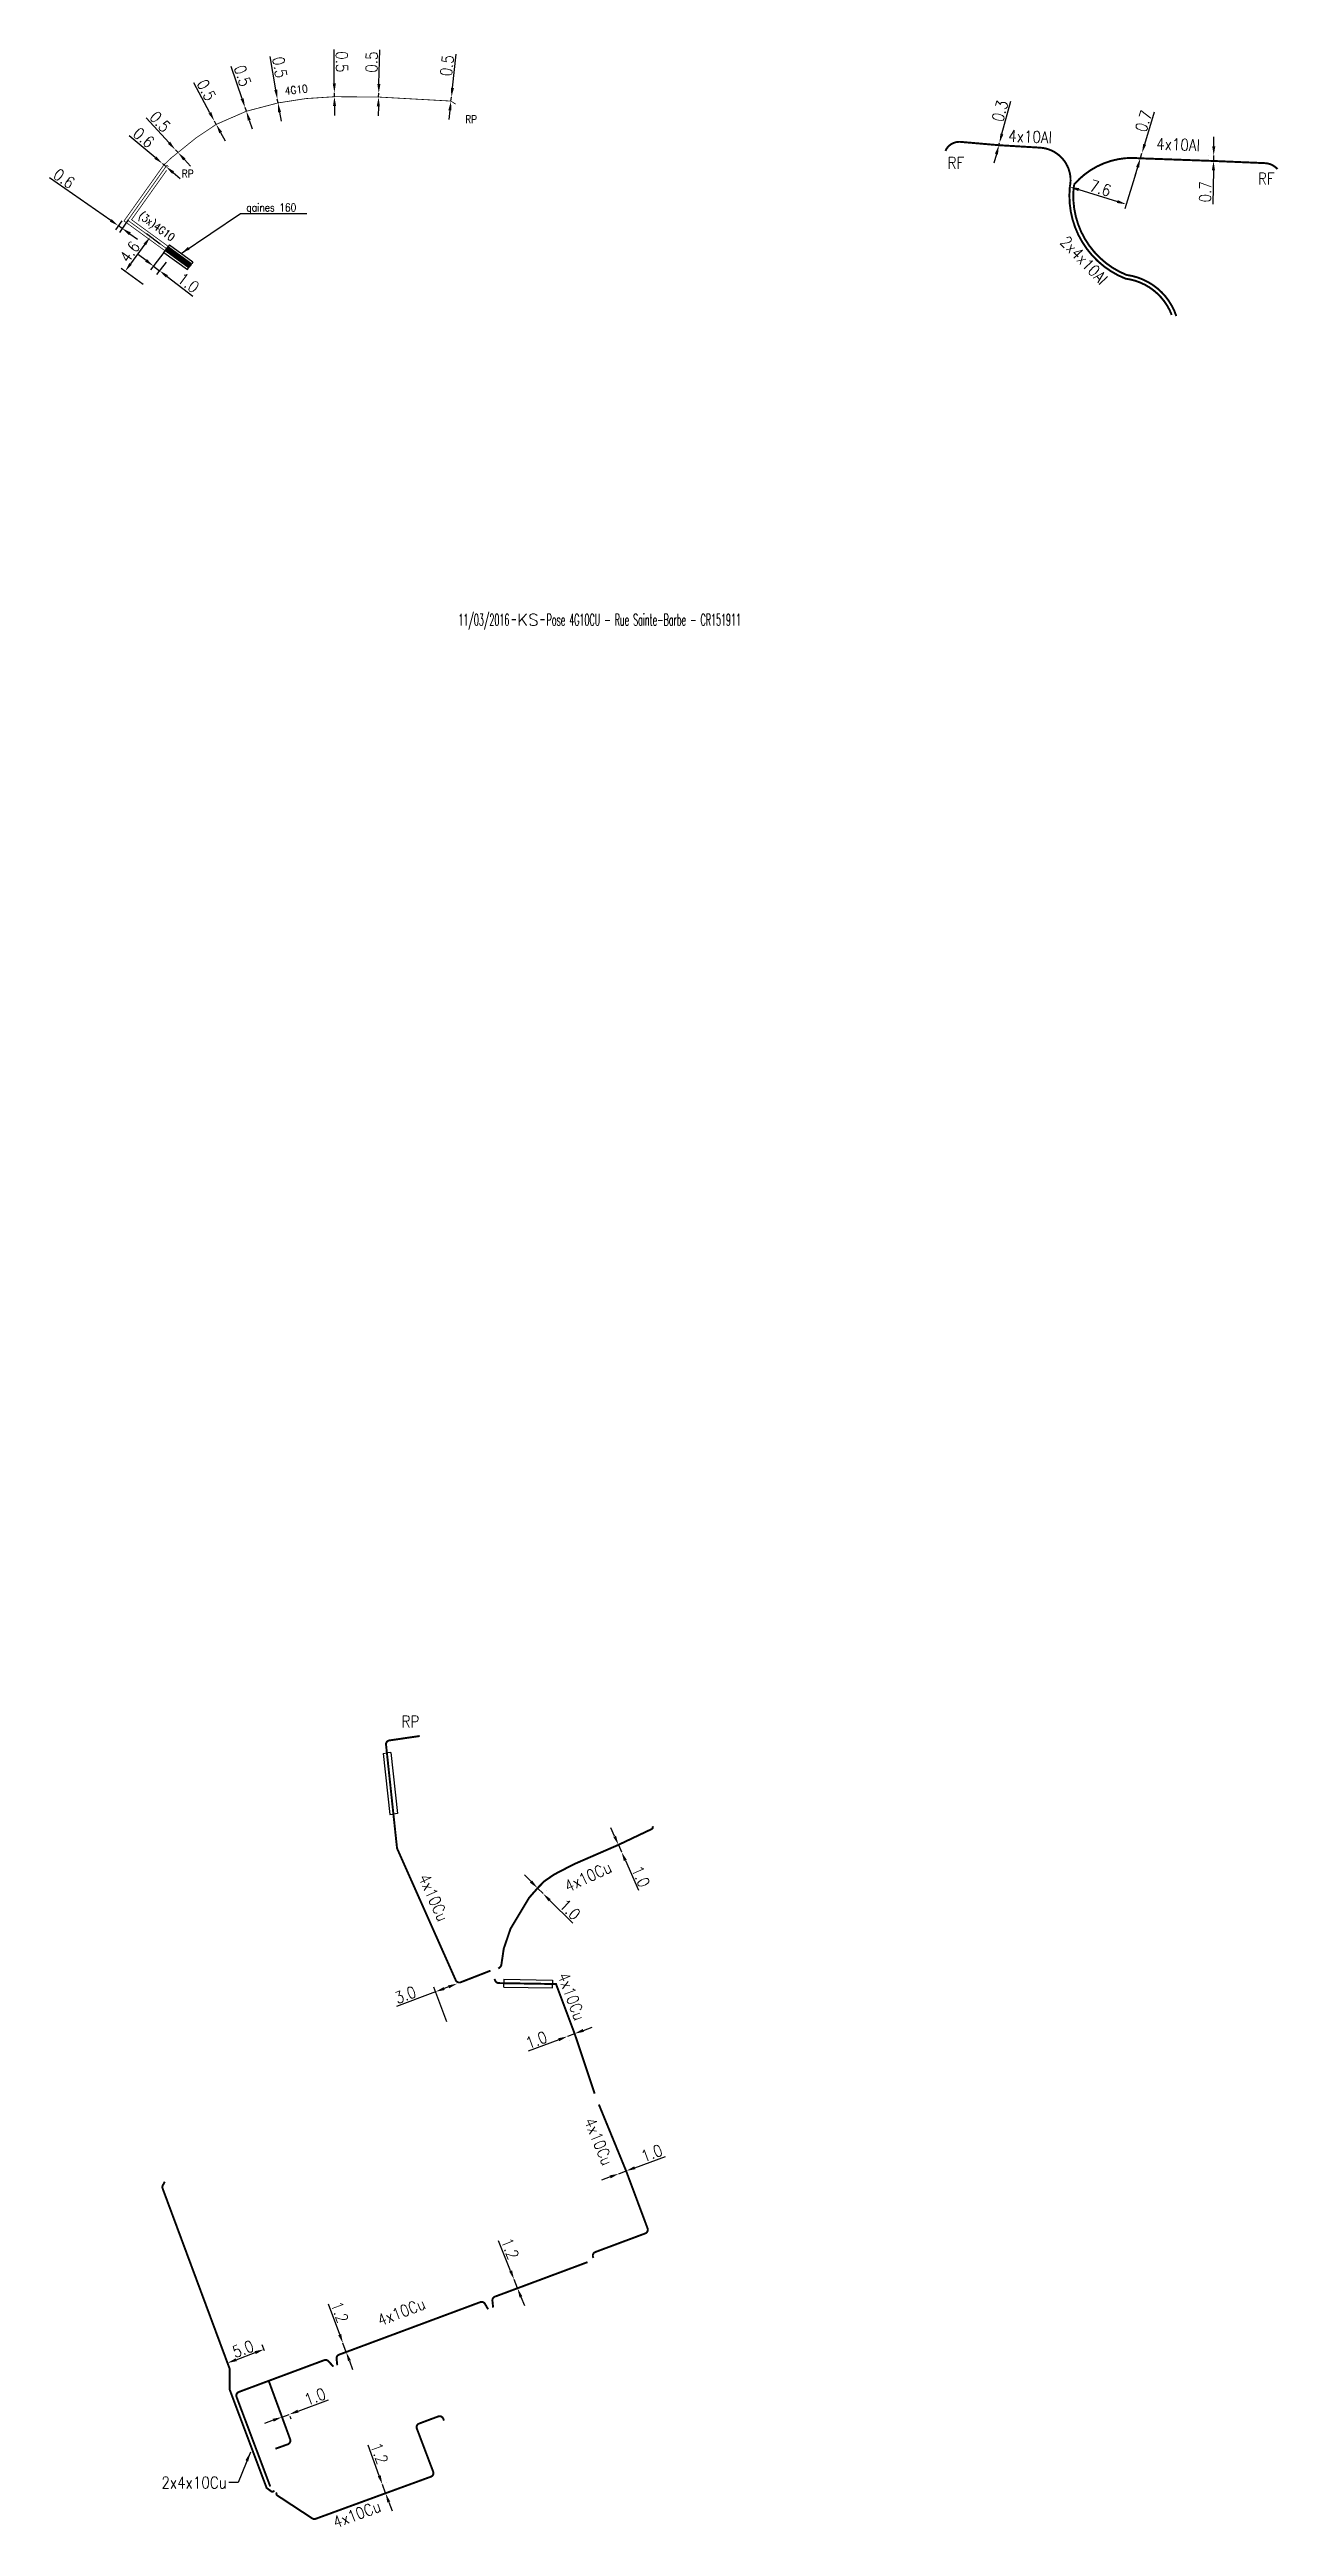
# Model space of a CAD drawing. Header units: millimetres. Extents: x 146114 to 146925, y 142419 to 143000.
# Drawn here: x 146113.8 to 146272, y 142651.2 to 142970.1 of the extents above; entities that cross this region are included whole.
import ezdxf
from ezdxf.enums import TextEntityAlignment as Align

# ---------------------------------------------------------------- set-up
doc = ezdxf.new("R2010")
doc.units = ezdxf.units.MM
doc.header["$PDMODE"] = 34
doc.linetypes.add('E_ST_Al', pattern=[2000, 1000, 1000])
doc.linetypes.add('E_ST_CU', pattern=[2000, 1000, 1000])
doc.layers.get('0').update_dxf_attribs({"linetype": 'CONTINUOUS'})
doc.layers.get('Defpoints').update_dxf_attribs({"linetype": 'CONTINUOUS'})
for name, color, linetype in [('E_100', 3, 'CONTINUOUS'), ('E_400', 7, 'CONTINUOUS'), ('E_910', 7, 'CONTINUOUS')]:
    doc.layers.add(name, color=color, linetype=linetype)
doc.styles.get("Standard").update_dxf_attribs({"font": 'romans.shx', "width": 0.85})
doc.dimstyles.get("Standard").update_dxf_attribs({"dimtxt": 1.5, "dimasz": 1.2, "dimexe": 0.625, "dimexo": 0.625, "dimgap": 0.25, "dimtad": 1, "dimdec": 1, "dimzin": 0, "dimdsep": 46, "dimtxsty": 'Standard', "dimcen": -0.5, "dimadec": 0, "dimazin": 0, "dimtfac": 1, "dimtdec": 1, "dimtmove": 0, "dimatfit": 3, "dimfxl": 1, "dimtolj": 1, "dimtzin": 0, "dimarcsym": 0})

msp = doc.modelspace()

# ---------------------------------------------------------------- texts
at = {"layer": 'E_100', "linetype": 'Continuous', "width": 0.85}
for s, height, rotation, p in [('4G10', 1, 6.488, (146144.12, 142964.22)), ('(3x)4G10', 1, 323.9218, (146125.13, 142948.45)), ('2x4x10Al', 1.5, 313.7429, (146243.79, 142945.18))]:
    msp.add_text(s, height=height, rotation=rotation, dxfattribs=at).set_placement(p)
for s, height, p in [('RP', 1, (146167.29, 142960.58)), ('RF', 1.5, (146229.41, 142954.71)), ('RP', 1, (146130.77, 142953.57)), ('RF', 1.5, (146269.38, 142952.68)), ('RP', 1.5, (146159.08, 142754.06))]:
    msp.add_text(s, height=height, dxfattribs=at).set_placement(p)
for s, rotation, p in [('4x10Al', 358.0435, (146240.04, 142958.84)), ('4x10Al', 357.9485, (146259.09, 142957.83)), ('4x10Cu', 25.2167, (146183.1, 142734.85)), ('4x10Cu', 294.0093, (146163.22, 142732.14)), ('4x10Cu', 290.5907, (146180.99, 142719.43)), ('4x10Cu', 292.301, (146184.48, 142700.75)), ('4x10Cu', 21.0957, (146159.06, 142678.82)), ('4x10Cu', 20.4634, (146153.33, 142652.77))]:
    msp.add_text(s, height=1.5, rotation=rotation, dxfattribs=at).set_placement(p, align=Align.MIDDLE)
at = {"layer": 'E_100', "linetype": 'Continuous', "insert": (146136.58, 142656.09), "char_height": 1.5, "attachment_point": 9}
msp.add_mtext('2x4x10Cu', dxfattribs=at)
at = {"layer": 'E_400', "linetype": 'Continuous', "insert": (146139.11, 142950.22), "char_height": 1, "attachment_point": 1}
msp.add_mtext('\\A1;gaines 160', dxfattribs=at)

# ---------------------------------------------------------------- blocks, each defined once
blk = doc.blocks.new('*D24')
at = {"layer": 'Defpoints', "color": 0, "linetype": 'Continuous', "transparency": 16777216}
for p in [(146187.02, 142738.94), (146187.42, 142738.03), (146187.42, 142738.03)]:
    blk.add_point(p, dxfattribs=at)
at = {"layer": 'E_100', "color": 0, "linetype": 'Continuous', "lineweight": -2, "transparency": 16777216}
for p, q in [((146186.53, 142740.04), (146186.05, 142741.14)), ((146187.02, 142738.94), (146187.42, 142738.03)), ((146187.91, 142736.93), (146189.6, 142733.1))]:
    blk.add_line(p, q, dxfattribs=at)
at = {"layer": 'E_100', "color": 0, "linetype": 'Continuous', "transparency": 16777216}
for points in [[(146186.71, 142740.12), (146186.35, 142739.96), (146187.02, 142738.94)], [(146188.09, 142737.01), (146187.72, 142736.85), (146187.42, 142738.03)]]:
    blk.add_solid(points, dxfattribs=at)
at = {"layer": 'E_100', "color": 0, "linetype": 'Continuous', "transparency": 16777216, "insert": (146189.91, 142734.87), "char_height": 1.5, "attachment_point": 5, "rotation": 293.835}
blk.add_mtext('\\A1;1.0', dxfattribs=at)
blk = doc.blocks.new('*D25')
at = {"layer": 'Defpoints', "color": 0, "linetype": 'Continuous', "transparency": 16777216}
for p in [(146176.6, 142733.36), (146177.3, 142732.65), (146177.31, 142732.66)]:
    blk.add_point(p, dxfattribs=at)
at = {"layer": 'E_100', "color": 0, "linetype": 'Continuous', "lineweight": -2, "transparency": 16777216}
for p, q in [((146175.76, 142734.21), (146174.91, 142735.06)), ((146176.61, 142733.37), (146177.31, 142732.66)), ((146177.04, 142733.8), (146177.05, 142733.81)), ((146177.75, 142733.09), (146177.76, 142733.1)), ((146178.16, 142731.81), (146181.13, 142728.85))]:
    blk.add_line(p, q, dxfattribs=at)
at = {"layer": 'E_100', "color": 0, "linetype": 'Continuous', "transparency": 16777216}
for points in [[(146175.9, 142734.36), (146175.62, 142734.07), (146176.61, 142733.37)], [(146178.3, 142731.95), (146178.02, 142731.67), (146177.31, 142732.66)]]:
    blk.add_solid(points, dxfattribs=at)
at = {"layer": 'E_100', "color": 0, "linetype": 'Continuous', "transparency": 16777216, "insert": (146180.78, 142730.61), "char_height": 1.5, "attachment_point": 5, "rotation": 315.0196}
blk.add_mtext('\\A1;1.0', dxfattribs=at)
blk = doc.blocks.new('*D26')
at = {"layer": 'Defpoints', "color": 0, "linetype": 'Continuous', "transparency": 16777216}
for p in [(146180.45, 142714.28), (146180.45, 142714.28), (146181.38, 142714.63)]:
    blk.add_point(p, dxfattribs=at)
at = {"layer": 'E_100', "color": 0, "linetype": 'Continuous', "lineweight": -2, "transparency": 16777216}
for p, q in [((146179.33, 142713.85), (146175.41, 142712.36)), ((146181.38, 142714.63), (146180.45, 142714.28)), ((146180.67, 142713.69), (146180.67, 142713.69)), ((146181.6, 142714.05), (146181.6, 142714.05)), ((146182.5, 142715.06), (146183.62, 142715.49))]:
    blk.add_line(p, q, dxfattribs=at)
at = {"layer": 'E_100', "color": 0, "linetype": 'Continuous', "transparency": 16777216}
for points in [[(146179.25, 142714.04), (146179.4, 142713.66), (146180.45, 142714.28)], [(146182.43, 142715.25), (146182.57, 142714.87), (146181.38, 142714.63)]]:
    blk.add_solid(points, dxfattribs=at)
at = {"layer": 'E_100', "color": 0, "linetype": 'Continuous', "transparency": 16777216, "insert": (146176.45, 142713.82), "char_height": 1.5, "attachment_point": 5, "rotation": 20.8735}
blk.add_mtext('\\A1;1.0', dxfattribs=at)
blk = doc.blocks.new('*D27')
at = {"layer": 'Defpoints', "color": 0, "linetype": 'Continuous', "transparency": 16777216}
for p in [(146188.01, 142696.96), (146187.07, 142696.61), (146187.07, 142696.61)]:
    blk.add_point(p, dxfattribs=at)
at = {"layer": 'E_100', "color": 0, "linetype": 'Continuous', "lineweight": -2, "transparency": 16777216}
for p, q in [((146187.07, 142696.61), (146188.01, 142696.96)), ((146189.13, 142697.38), (146193.06, 142698.84)), ((146185.95, 142696.19), (146184.82, 142695.77))]:
    blk.add_line(p, q, dxfattribs=at)
at = {"layer": 'E_100', "color": 0, "linetype": 'Continuous', "transparency": 16777216}
for points in [[(146189.06, 142697.56), (146189.2, 142697.19), (146188.01, 142696.96)], [(146185.88, 142696.38), (146186.02, 142696), (146187.07, 142696.61)]]:
    blk.add_solid(points, dxfattribs=at)
at = {"layer": 'E_100', "color": 0, "linetype": 'Continuous', "transparency": 16777216, "insert": (146191.31, 142699.25), "char_height": 1.5, "attachment_point": 5, "rotation": 20.4505}
blk.add_mtext('\\A1;1.0', dxfattribs=at)
blk = doc.blocks.new('*D28')
at = {"layer": 'Defpoints', "color": 0, "linetype": 'Continuous', "transparency": 16777216}
for p in [(146173.58, 142682.98), (146173.58, 142682.98), (146174.02, 142681.86)]:
    blk.add_point(p, dxfattribs=at)
at = {"layer": 'E_100', "color": 0, "linetype": 'Continuous', "lineweight": -2, "transparency": 16777216}
for p, q in [((146173.13, 142684.09), (146171.58, 142687.98)), ((146174.02, 142681.86), (146173.58, 142682.98)), ((146174.46, 142680.75), (146174.91, 142679.63))]:
    blk.add_line(p, q, dxfattribs=at)
at = {"layer": 'E_100', "color": 0, "linetype": 'Continuous', "transparency": 16777216}
for points in [[(146173.32, 142684.17), (146172.95, 142684.02), (146173.58, 142682.98)], [(146174.65, 142680.82), (146174.28, 142680.67), (146174.02, 142681.86)]]:
    blk.add_solid(points, dxfattribs=at)
at = {"layer": 'E_100', "color": 0, "linetype": 'Continuous', "transparency": 16777216, "insert": (146173.06, 142686.97), "char_height": 1.5, "attachment_point": 5, "rotation": 291.7083}
blk.add_mtext('\\A1;1.2', dxfattribs=at)
blk = doc.blocks.new('*D29')
at = {"layer": 'Defpoints', "color": 0, "linetype": 'Continuous', "transparency": 16777216}
for p in [(146151.54, 142674.78), (146151.54, 142674.78), (146151.96, 142673.65)]:
    blk.add_point(p, dxfattribs=at)
at = {"layer": 'E_100', "color": 0, "linetype": 'Continuous', "lineweight": -2, "transparency": 16777216}
for p, q in [((146151.12, 142675.9), (146149.66, 142679.83)), ((146151.96, 142673.65), (146151.54, 142674.78)), ((146152.37, 142672.53), (146152.79, 142671.4))]:
    blk.add_line(p, q, dxfattribs=at)
at = {"layer": 'E_100', "color": 0, "linetype": 'Continuous', "transparency": 16777216}
for points in [[(146151.31, 142675.97), (146150.93, 142675.83), (146151.54, 142674.78)], [(146152.56, 142672.6), (146152.19, 142672.46), (146151.96, 142673.65)]]:
    blk.add_solid(points, dxfattribs=at)
at = {"layer": 'E_100', "color": 0, "linetype": 'Continuous', "transparency": 16777216, "insert": (146151.12, 142678.78), "char_height": 1.5, "attachment_point": 5, "rotation": 290.4086}
blk.add_mtext('\\A1;1.2', dxfattribs=at)
blk = doc.blocks.new('*D30')
at = {"layer": 'Defpoints', "color": 0, "linetype": 'Continuous', "transparency": 16777216}
for p in [(146166.26, 142721.08), (146166.26, 142721.08), (146165.13, 142715.58)]:
    blk.add_point(p, dxfattribs=at)
at = {"layer": 'E_100', "color": 0, "linetype": 'Continuous', "lineweight": -2, "transparency": 16777216}
for p, q in [((146163.45, 142720.02), (146158.45, 142718.14)), ((146164.9, 142716.16), (146163.23, 142720.6)), ((146165.14, 142720.65), (146164.58, 142720.44))]:
    blk.add_line(p, q, dxfattribs=at)
at = {"layer": 'E_100', "color": 0, "linetype": 'Continuous', "transparency": 16777216}
for points in [[(146164.51, 142720.63), (146164.65, 142720.25), (146163.45, 142720.02)], [(146165.07, 142720.84), (146165.21, 142720.47), (146166.26, 142721.08)]]:
    blk.add_solid(points, dxfattribs=at)
at = {"layer": 'E_100', "color": 0, "linetype": 'Continuous', "transparency": 16777216, "insert": (146159.58, 142719.63), "char_height": 1.5, "attachment_point": 5, "rotation": 20.6399}
blk.add_mtext('\\A1;3.0', dxfattribs=at)
blk = doc.blocks.new('*D31')
at = {"layer": 'Defpoints', "color": 0, "linetype": 'Continuous', "transparency": 16777216}
for p in [(146156.62, 142656.6), (146156.62, 142656.6), (146157.03, 142655.47)]:
    blk.add_point(p, dxfattribs=at)
at = {"layer": 'E_100', "color": 0, "linetype": 'Continuous', "lineweight": -2, "transparency": 16777216}
for p, q in [((146156.21, 142657.72), (146154.77, 142661.66)), ((146157.03, 142655.47), (146156.62, 142656.6)), ((146157.21, 142656.81), (146157.21, 142656.81)), ((146157.45, 142654.34), (146157.86, 142653.22))]:
    blk.add_line(p, q, dxfattribs=at)
at = {"layer": 'E_100', "color": 0, "linetype": 'Continuous', "transparency": 16777216}
for points in [[(146156.4, 142657.79), (146156.02, 142657.66), (146156.62, 142656.6)], [(146157.63, 142654.41), (146157.26, 142654.27), (146157.03, 142655.47)]]:
    blk.add_solid(points, dxfattribs=at)
at = {"layer": 'E_100', "color": 0, "linetype": 'Continuous', "transparency": 16777216, "insert": (146156.23, 142660.6), "char_height": 1.5, "attachment_point": 5, "rotation": 290.0784}
blk.add_mtext('\\A1;1.2', dxfattribs=at)
blk = doc.blocks.new('*D32')
at = {"layer": 'Defpoints', "color": 0, "linetype": 'Continuous', "transparency": 16777216}
for p in [(146143.56, 142665.65), (146144.49, 142665.99), (146144.63, 142665.62)]:
    blk.add_point(p, dxfattribs=at)
at = {"layer": 'E_100', "color": 0, "linetype": 'Continuous', "lineweight": -2, "transparency": 16777216}
for p, q in [((146143.69, 142665.28), (146144.63, 142665.62)), ((146143.77, 142665.06), (146143.91, 142664.69)), ((146144.71, 142665.41), (146144.85, 142665.04)), ((146145.76, 142666.04), (146149.69, 142667.48)), ((146142.56, 142664.87), (146141.44, 142664.45))]:
    blk.add_line(p, q, dxfattribs=at)
at = {"layer": 'E_100', "color": 0, "linetype": 'Continuous', "transparency": 16777216}
for points in [[(146142.5, 142665.05), (146142.63, 142664.68), (146143.69, 142665.28)], [(146145.69, 142666.23), (146145.83, 142665.85), (146144.63, 142665.62)]]:
    blk.add_solid(points, dxfattribs=at)
at = {"layer": 'E_100', "color": 0, "linetype": 'Continuous', "transparency": 16777216, "insert": (146147.94, 142667.91), "char_height": 1.5, "attachment_point": 5, "rotation": 20.1765}
blk.add_mtext('\\A1;1.0', dxfattribs=at)
blk = doc.blocks.new('*D33')
at = {"layer": 'Defpoints', "color": 0, "linetype": 'Continuous', "transparency": 16777216}
for p in [(146136.97, 142671.46), (146141.36, 142673.99), (146141.65, 142673.2)]:
    blk.add_point(p, dxfattribs=at)
at = {"layer": 'E_100', "color": 0, "linetype": 'Continuous', "lineweight": -2, "transparency": 16777216}
for p, q in [((146141.43, 142673.79), (146141.14, 142674.57)), ((146136.75, 142672.05), (146136.46, 142672.83)), ((146137.8, 142672.66), (146140.24, 142673.57))]:
    blk.add_line(p, q, dxfattribs=at)
at = {"layer": 'E_100', "color": 0, "linetype": 'Continuous', "transparency": 16777216}
for points in [[(146137.73, 142672.85), (146137.87, 142672.47), (146136.67, 142672.24)], [(146140.17, 142673.76), (146140.31, 142673.38), (146141.36, 142673.99)]]:
    blk.add_solid(points, dxfattribs=at)
at = {"layer": 'E_100', "color": 0, "linetype": 'Continuous', "transparency": 16777216, "insert": (146138.67, 142674.05), "char_height": 1.5, "attachment_point": 5, "rotation": 20.4086}
blk.add_mtext('\\A1;5.0', dxfattribs=at)
blk = doc.blocks.new('*D43')
at = {"layer": 'Defpoints', "color": 0, "linetype": 'Continuous', "transparency": 16777216}
for p in [(146236.01, 142957.74), (146236.09, 142958.03), (146236.09, 142958.03)]:
    blk.add_point(p, dxfattribs=at)
at = {"layer": 'E_100', "color": 0, "linetype": 'Continuous', "lineweight": -2, "transparency": 16777216}
for p, q in [((146236.4, 142959.19), (146237.54, 142963.41)), ((146235.7, 142956.59), (146235.38, 142955.43)), ((146236.01, 142957.74), (146236.09, 142958.03))]:
    blk.add_line(p, q, dxfattribs=at)
at = {"layer": 'E_100', "color": 0, "linetype": 'Continuous', "transparency": 16777216}
for points in [[(146236.21, 142959.24), (146236.59, 142959.14), (146236.09, 142958.03)], [(146235.5, 142956.64), (146235.89, 142956.53), (146236.01, 142957.74)]]:
    blk.add_solid(points, dxfattribs=at)
at = {"layer": 'E_100', "color": 0, "linetype": 'Continuous', "transparency": 16777216, "insert": (146236.16, 142962.14), "char_height": 1.5, "attachment_point": 5, "rotation": 74.8581}
blk.add_mtext('\\A1;0.3', dxfattribs=at)
blk = doc.blocks.new('*D44')
at = {"layer": 'Defpoints', "color": 0, "linetype": 'Continuous', "transparency": 16777216}
for p in [(146245.15, 142952.37), (146253.83, 142954.76), (146252.41, 142950.14)]:
    blk.add_point(p, dxfattribs=at)
at = {"layer": 'E_100', "color": 0, "linetype": 'Continuous', "lineweight": -2, "transparency": 16777216}
for p, q in [((146246.3, 142952.02), (146251.27, 142950.49)), ((146253.65, 142954.16), (146252.23, 142949.54))]:
    blk.add_line(p, q, dxfattribs=at)
at = {"layer": 'E_100', "color": 0, "linetype": 'Continuous', "transparency": 16777216}
for points in [[(146246.36, 142952.21), (146246.24, 142951.83), (146245.15, 142952.37)], [(146251.33, 142950.68), (146251.21, 142950.3), (146252.41, 142950.14)]]:
    blk.add_solid(points, dxfattribs=at)
at = {"layer": 'E_100', "color": 0, "linetype": 'Continuous', "transparency": 16777216, "insert": (146249.08, 142952.21), "char_height": 1.5, "attachment_point": 5, "rotation": 342.9139}
blk.add_mtext('\\A1;7.6', dxfattribs=at)
blk = doc.blocks.new('*D45')
at = {"layer": 'Defpoints', "color": 0, "linetype": 'Continuous', "transparency": 16777216}
for p in [(146263.66, 142955.71), (146263.66, 142955.71), (146263.67, 142956.41)]:
    blk.add_point(p, dxfattribs=at)
at = {"layer": 'E_100', "color": 0, "linetype": 'Continuous', "lineweight": -2, "transparency": 16777216}
for p, q in [((146263.69, 142957.61), (146263.71, 142958.81)), ((146263.03, 142955.72), (146263.03, 142955.72)), ((146263.05, 142956.42), (146263.05, 142956.42)), ((146263.67, 142956.41), (146263.66, 142955.71)), ((146263.64, 142954.51), (146263.56, 142950.14))]:
    blk.add_line(p, q, dxfattribs=at)
at = {"layer": 'E_100', "color": 0, "linetype": 'Continuous', "transparency": 16777216}
for points in [[(146263.44, 142954.51), (146263.84, 142954.51), (146263.66, 142955.71)], [(146263.49, 142957.61), (146263.89, 142957.61), (146263.67, 142956.41)]]:
    blk.add_solid(points, dxfattribs=at)
at = {"layer": 'E_100', "color": 0, "linetype": 'Continuous', "transparency": 16777216, "insert": (146262.59, 142951.74), "char_height": 1.5, "attachment_point": 5, "rotation": 89.0068}
blk.add_mtext('\\A1;0.7', dxfattribs=at)
blk = doc.blocks.new('*D46')
at = {"layer": 'Defpoints', "color": 0, "linetype": 'Continuous', "transparency": 16777216}
for p in [(146254.23, 142956.05), (146254.44, 142956.72), (146254.44, 142956.72)]:
    blk.add_point(p, dxfattribs=at)
at = {"layer": 'E_100', "color": 0, "linetype": 'Continuous', "lineweight": -2, "transparency": 16777216}
for p, q in [((146254.79, 142957.86), (146256.07, 142962.04)), ((146254.23, 142956.05), (146254.44, 142956.72)), ((146253.88, 142954.9), (146253.52, 142953.75))]:
    blk.add_line(p, q, dxfattribs=at)
at = {"layer": 'E_100', "color": 0, "linetype": 'Continuous', "transparency": 16777216}
for points in [[(146253.69, 142954.96), (146254.07, 142954.84), (146254.23, 142956.05)], [(146254.6, 142957.92), (146254.98, 142957.8), (146254.44, 142956.72)]]:
    blk.add_solid(points, dxfattribs=at)
at = {"layer": 'E_100', "color": 0, "linetype": 'Continuous', "transparency": 16777216, "insert": (146254.65, 142960.82), "char_height": 1.5, "attachment_point": 5, "rotation": 72.9139}
blk.add_mtext('\\A1;0.7', dxfattribs=at)
blk = doc.blocks.new('*D161')
at = {"layer": 'Defpoints', "color": 0, "linetype": 'Continuous'}
for p in [(146128.53, 142944.65), (146123.48, 142941.49), (146126.33, 142939.42)]:
    blk.add_point(p, dxfattribs=at)
at = {"layer": 'E_100', "color": 0, "linetype": 'Continuous', "lineweight": -2}
for p, q in [((146128.02, 142945.02), (146126.23, 142946.32)), ((146126.03, 142944.98), (146124.19, 142942.46)), ((146125.82, 142939.79), (146122.98, 142941.86))]:
    blk.add_line(p, q, dxfattribs=at)
at = {"layer": 'E_100', "color": 0, "linetype": 'Continuous'}
for points in [[(146125.87, 142945.1), (146126.19, 142944.87), (146126.74, 142945.95)], [(146124.03, 142942.58), (146124.35, 142942.34), (146123.48, 142941.49)]]:
    blk.add_solid(points, dxfattribs=at)
at = {"layer": 'E_100', "color": 0, "linetype": 'Continuous', "insert": (146124.09, 142944.02), "char_height": 1.5, "attachment_point": 5, "rotation": 53.9218}
blk.add_mtext('\\A1;4.6', dxfattribs=at)
blk = doc.blocks.new('*D162')
at = {"layer": 'Defpoints', "color": 0, "linetype": 'Continuous', "transparency": 16777216}
for p in [(146122.62, 142947.38), (146123.4, 142948.5), (146124.24, 142948.64)]:
    blk.add_point(p, dxfattribs=at)
at = {"layer": 'E_100', "color": 0, "linetype": 'Continuous', "lineweight": -2, "transparency": 16777216}
for p, q in [((146121.64, 142948.06), (146113.75, 142953.53)), ((146123.05, 142947.99), (146122.26, 142946.86)), ((146123.12, 142947.03), (146122.62, 142947.38)), ((146123.88, 142948.13), (146122.76, 142946.52)), ((146124.1, 142946.34), (146125.09, 142945.66))]:
    blk.add_line(p, q, dxfattribs=at)
at = {"layer": 'E_100', "color": 0, "linetype": 'Continuous', "transparency": 16777216}
for points in [[(146121.75, 142948.22), (146121.52, 142947.9), (146122.62, 142947.38)], [(146124.22, 142946.51), (146123.99, 142946.18), (146123.12, 142947.03)]]:
    blk.add_solid(points, dxfattribs=at)
at = {"layer": 'E_100', "color": 0, "linetype": 'Continuous', "transparency": 16777216, "insert": (146115.63, 142953.45), "char_height": 1.5, "attachment_point": 5, "rotation": 325.2238}
blk.add_mtext('\\A1;0.6', dxfattribs=at)
blk = doc.blocks.new('*D163')
at = {"layer": 'Defpoints', "color": 0, "linetype": 'Continuous', "transparency": 16777216}
for p in [(146128.29, 142955.37), (146128.29, 142955.37), (146128.75, 142954.99)]:
    blk.add_point(p, dxfattribs=at)
at = {"layer": 'E_100', "color": 0, "linetype": 'Continuous', "lineweight": -2, "transparency": 16777216}
for p, q in [((146127.37, 142956.15), (146124.03, 142958.96)), ((146128.75, 142954.99), (146128.29, 142955.37)), ((146129.67, 142954.21), (146130.59, 142953.44))]:
    blk.add_line(p, q, dxfattribs=at)
at = {"layer": 'E_100', "color": 0, "linetype": 'Continuous', "transparency": 16777216}
for points in [[(146127.5, 142956.3), (146127.25, 142955.99), (146128.29, 142955.37)], [(146129.8, 142954.37), (146129.54, 142954.06), (146128.75, 142954.99)]]:
    blk.add_solid(points, dxfattribs=at)
at = {"layer": 'E_100', "color": 0, "linetype": 'Continuous', "transparency": 16777216, "insert": (146125.89, 142958.71), "char_height": 1.5, "attachment_point": 5, "rotation": 319.8746}
blk.add_mtext('\\A1;0.6', dxfattribs=at)
blk = doc.blocks.new('*D164')
at = {"layer": 'Defpoints', "color": 0, "linetype": 'Continuous', "transparency": 16777216}
for p in [(146129.96, 142957.16), (146129.96, 142957.16), (146130.3, 142956.8)]:
    blk.add_point(p, dxfattribs=at)
at = {"layer": 'E_100', "color": 0, "linetype": 'Continuous', "lineweight": -2, "transparency": 16777216}
for p, q in [((146129.15, 142958.04), (146126.18, 142961.25)), ((146130.3, 142956.8), (146129.96, 142957.16)), ((146131.12, 142955.92), (146131.93, 142955.04))]:
    blk.add_line(p, q, dxfattribs=at)
at = {"layer": 'E_100', "color": 0, "linetype": 'Continuous', "transparency": 16777216}
for points in [[(146129.29, 142958.18), (146129, 142957.91), (146129.96, 142957.16)], [(146131.26, 142956.05), (146130.97, 142955.78), (146130.3, 142956.8)]]:
    blk.add_solid(points, dxfattribs=at)
at = {"layer": 'E_100', "color": 0, "linetype": 'Continuous', "transparency": 16777216, "insert": (146127.99, 142960.77), "char_height": 1.5, "attachment_point": 5, "rotation": 312.7828}
blk.add_mtext('\\A1;0.5', dxfattribs=at)
blk = doc.blocks.new('*D165')
at = {"layer": 'Defpoints', "color": 0, "linetype": 'Continuous', "transparency": 16777216}
for p in [(146134.98, 142960.85), (146134.98, 142960.85), (146135.22, 142960.42)]:
    blk.add_point(p, dxfattribs=at)
at = {"layer": 'E_100', "color": 0, "linetype": 'Continuous', "lineweight": -2, "transparency": 16777216}
for p, q in [((146134.41, 142961.91), (146132.33, 142965.75)), ((146135.22, 142960.42), (146134.98, 142960.85)), ((146135.79, 142959.36), (146136.37, 142958.31))]:
    blk.add_line(p, q, dxfattribs=at)
at = {"layer": 'E_100', "color": 0, "linetype": 'Continuous', "transparency": 16777216}
for points in [[(146134.59, 142962.01), (146134.24, 142961.81), (146134.98, 142960.85)], [(146135.97, 142959.46), (146135.62, 142959.27), (146135.22, 142960.42)]]:
    blk.add_solid(points, dxfattribs=at)
at = {"layer": 'E_100', "color": 0, "linetype": 'Continuous', "transparency": 16777216, "insert": (146133.96, 142964.84), "char_height": 1.5, "attachment_point": 5, "rotation": 298.475}
blk.add_mtext('\\A1;0.5', dxfattribs=at)
blk = doc.blocks.new('*D166')
at = {"layer": 'Defpoints', "color": 0, "linetype": 'Continuous', "transparency": 16777216}
for p in [(146138.94, 142962.58), (146138.94, 142962.58), (146139.1, 142962.11)]:
    blk.add_point(p, dxfattribs=at)
at = {"layer": 'E_100', "color": 0, "linetype": 'Continuous', "lineweight": -2, "transparency": 16777216}
for p, q in [((146138.56, 142963.72), (146137.16, 142967.86)), ((146139.1, 142962.11), (146138.94, 142962.58)), ((146139.48, 142960.97), (146139.86, 142959.83))]:
    blk.add_line(p, q, dxfattribs=at)
at = {"layer": 'E_100', "color": 0, "linetype": 'Continuous', "transparency": 16777216}
for points in [[(146138.75, 142963.78), (146138.37, 142963.66), (146138.94, 142962.58)], [(146139.67, 142961.03), (146139.29, 142960.91), (146139.1, 142962.11)]]:
    blk.add_solid(points, dxfattribs=at)
at = {"layer": 'E_100', "color": 0, "linetype": 'Continuous', "transparency": 16777216, "insert": (146138.61, 142966.68), "char_height": 1.5, "attachment_point": 5, "rotation": 288.6153}
blk.add_mtext('\\A1;0.5', dxfattribs=at)
blk = doc.blocks.new('*D167')
at = {"layer": 'Defpoints', "color": 0, "linetype": 'Continuous', "transparency": 16777216}
for p in [(146143.09, 142963.68), (146143.09, 142963.68), (146143.18, 142963.18)]:
    blk.add_point(p, dxfattribs=at)
at = {"layer": 'E_100', "color": 0, "linetype": 'Continuous', "lineweight": -2, "transparency": 16777216}
for p, q in [((146142.89, 142964.86), (146142.16, 142969.17)), ((146143.18, 142963.18), (146143.09, 142963.68)), ((146143.38, 142962), (146143.58, 142960.82))]:
    blk.add_line(p, q, dxfattribs=at)
at = {"layer": 'E_100', "color": 0, "linetype": 'Continuous', "transparency": 16777216}
for points in [[(146143.09, 142964.89), (146142.7, 142964.83), (146143.09, 142963.68)], [(146143.57, 142962.03), (146143.18, 142961.97), (146143.18, 142963.18)]]:
    blk.add_solid(points, dxfattribs=at)
at = {"layer": 'E_100', "color": 0, "linetype": 'Continuous', "transparency": 16777216, "insert": (146143.41, 142967.77), "char_height": 1.5, "attachment_point": 5, "rotation": 279.6244}
blk.add_mtext('\\A1;0.5', dxfattribs=at)
blk = doc.blocks.new('*D168')
at = {"layer": 'Defpoints', "color": 0, "linetype": 'Continuous', "transparency": 16777216}
for p in [(146150.44, 142964.48), (146150.44, 142964.48), (146150.44, 142963.98)]:
    blk.add_point(p, dxfattribs=at)
at = {"layer": 'E_100', "color": 0, "linetype": 'Continuous', "lineweight": -2, "transparency": 16777216}
for p, q in [((146150.43, 142965.68), (146150.39, 142970.06)), ((146150.44, 142963.98), (146150.44, 142964.48)), ((146150.46, 142962.78), (146150.47, 142961.58))]:
    blk.add_line(p, q, dxfattribs=at)
at = {"layer": 'E_100', "color": 0, "linetype": 'Continuous', "transparency": 16777216}
for points in [[(146150.63, 142965.69), (146150.23, 142965.68), (146150.44, 142964.48)], [(146150.66, 142962.79), (146150.26, 142962.78), (146150.44, 142963.98)]]:
    blk.add_solid(points, dxfattribs=at)
at = {"layer": 'E_100', "color": 0, "linetype": 'Continuous', "transparency": 16777216, "insert": (146151.4, 142968.48), "char_height": 1.5, "attachment_point": 5, "rotation": 270.551}
blk.add_mtext('\\A1;0.5', dxfattribs=at)
blk = doc.blocks.new('*D169')
at = {"layer": 'Defpoints', "color": 0, "linetype": 'Continuous', "transparency": 16777216}
for p in [(146156.13, 142963.94), (146156.15, 142964.43), (146156.15, 142964.43)]:
    blk.add_point(p, dxfattribs=at)
at = {"layer": 'E_100', "color": 0, "linetype": 'Continuous', "lineweight": -2, "transparency": 16777216}
for p, q in [((146156.17, 142965.63), (146156.28, 142970)), ((146156.1, 142962.74), (146156.08, 142961.54)), ((146156.13, 142963.94), (146156.15, 142964.43))]:
    blk.add_line(p, q, dxfattribs=at)
at = {"layer": 'E_100', "color": 0, "linetype": 'Continuous', "transparency": 16777216}
for points in [[(146155.97, 142965.64), (146156.37, 142965.63), (146156.15, 142964.43)], [(146155.9, 142962.74), (146156.3, 142962.73), (146156.13, 142963.94)]]:
    blk.add_solid(points, dxfattribs=at)
at = {"layer": 'E_100', "color": 0, "linetype": 'Continuous', "transparency": 16777216, "insert": (146155.24, 142968.44), "char_height": 1.5, "attachment_point": 5, "rotation": 88.6164}
blk.add_mtext('\\A1;0.5', dxfattribs=at)
blk = doc.blocks.new('*D170')
at = {"layer": 'Defpoints', "color": 0, "linetype": 'Continuous', "transparency": 16777216}
for p in [(146165.45, 142963.42), (146165.51, 142963.92), (146165.51, 142963.92)]:
    blk.add_point(p, dxfattribs=at)
at = {"layer": 'E_100', "color": 0, "linetype": 'Continuous', "lineweight": -2, "transparency": 16777216}
for p, q in [((146165.64, 142965.11), (146166.12, 142969.46)), ((146165.32, 142962.23), (146165.19, 142961.04)), ((146165.45, 142963.42), (146165.51, 142963.92))]:
    blk.add_line(p, q, dxfattribs=at)
at = {"layer": 'E_100', "color": 0, "linetype": 'Continuous', "transparency": 16777216}
for points in [[(146165.44, 142965.13), (146165.84, 142965.09), (146165.51, 142963.92)], [(146165.12, 142962.25), (146165.52, 142962.21), (146165.45, 142963.42)]]:
    blk.add_solid(points, dxfattribs=at)
at = {"layer": 'E_100', "color": 0, "linetype": 'Continuous', "transparency": 16777216, "insert": (146164.95, 142967.99), "char_height": 1.5, "attachment_point": 5, "rotation": 83.6494}
blk.add_mtext('\\A1;0.5', dxfattribs=at)
blk = doc.blocks.new('GIS_MODF')
at = {"color": 0, "linetype": 'Continuous', "flags": 128}
for points in [[(-2.18, -0.01), (-1.68, -0.01)], [(1.52, -0.01), (2.02, -0.01)]]:
    blk.add_lwpolyline(points, dxfattribs=at)
at = {"color": 0, "linetype": 'Continuous', "width": 0.5}
blk.add_attdef('DATE', text='', height=1.5, dxfattribs=at).set_placement((-2.5, -0.8), align=Align.RIGHT)
at = {"color": 0, "linetype": 'Continuous', "width": 1.771291}
blk.add_attdef('USER', text='', height=1.5, dxfattribs=at).set_placement((-1.51, -0.8), (1.28, -0.8), align=Align.FIT)
at = {"color": 0, "linetype": 'Continuous', "width": 0.5}
blk.add_attdef('DESC', (2.29, -0.8), '', height=1.5, dxfattribs=at)
blk = doc.blocks.new('*D186')
at = {"layer": 'Defpoints', "color": 0, "linetype": 'Continuous'}
for p in [(146128.84, 142944.42), (146129.16, 142943.2), (146127.93, 142941.58)]:
    blk.add_point(p, dxfattribs=at)
at = {"layer": 'E_400', "color": 0, "linetype": 'Continuous', "lineweight": -2}
for p, q in [((146126.18, 142942.91), (146125.22, 142943.64)), ((146128.46, 142943.93), (146126.76, 142941.69)), ((146128.78, 142942.7), (146127.55, 142941.08)), ((146127.13, 142942.18), (146127.93, 142941.58)), ((146128.89, 142940.85), (146132.22, 142938.32))]:
    blk.add_line(p, q, dxfattribs=at)
at = {"layer": 'E_400', "color": 0, "linetype": 'Continuous'}
for points in [[(146126.3, 142943.07), (146126.06, 142942.75), (146127.13, 142942.18)], [(146129.01, 142941.01), (146128.76, 142940.69), (146127.93, 142941.58)]]:
    blk.add_solid(points, dxfattribs=at)
at = {"layer": 'E_400', "color": 0, "linetype": 'Continuous', "insert": (146131.64, 142940.02), "char_height": 1.5, "attachment_point": 5, "rotation": 322.7742}
blk.add_mtext('\\A1;1.0', dxfattribs=at)

# ---------------------------------------------------------------- dimensions: what is measured, and where the dimension line sits
at = {"layer": 'E_100', "linetype": 'Continuous'}
for base, p1, p2, angle, override, picture, middle in [((146138.94, 142962.58), (146139.1, 142962.11), (146138.94, 142962.58), 288.6153, {"dimscale": 1, "dimlfac": 1, "dimlunit": 2, "dimatfit": 0}, '*D166', (146137.67, 142966.36)), ((146143.09, 142963.68), (146143.18, 142963.18), (146143.09, 142963.68), 279.6244, {"dimscale": 1, "dimlfac": 1, "dimlunit": 2, "dimatfit": 0}, '*D167', (146142.43, 142967.61)), ((146150.44, 142964.48), (146150.44, 142963.98), (146150.44, 142964.48), 270.551, {"dimscale": 1, "dimlfac": 1, "dimlunit": 2, "dimatfit": 0}, '*D168', (146150.4, 142968.47)), ((146156.15, 142964.43), (146156.13, 142963.94), (146156.15, 142964.43), 268.6164, {"dimscale": 1, "dimlfac": 1, "dimlunit": 2, "dimatfit": 0}, '*D169', (146156.24, 142968.42)), ((146165.51, 142963.92), (146165.45, 142963.42), (146165.51, 142963.92), 263.6494, {"dimscale": 1, "dimlfac": 1, "dimlunit": 2, "dimatfit": 0}, '*D170', (146165.95, 142967.88)), ((146134.98, 142960.85), (146135.22, 142960.42), (146134.98, 142960.85), 298.475, {"dimscale": 1, "dimlfac": 1, "dimlunit": 2, "dimatfit": 0}, '*D165', (146133.08, 142964.36)), ((146129.96, 142957.16), (146130.3, 142956.8), (146129.96, 142957.16), 312.7828, {"dimscale": 1, "dimlfac": 1, "dimlunit": 2, "dimatfit": 0}, '*D164', (146127.25, 142960.09)), ((146128.29, 142955.37), (146128.75, 142954.99), (146128.29, 142955.37), 319.8746, {"dimscale": 1, "dimlfac": 1, "dimlunit": 2, "dimatfit": 0}, '*D163', (146125.24, 142957.94)), ((146122.62, 142947.38), (146124.24, 142948.64), (146123.4, 142948.5), 325.2238, {"dimatfit": 0}, '*D162', (146115.06, 142952.63))]:
    dim = msp.add_linear_dim(base=base, p1=p1, p2=p2, angle=angle, dimstyle='Standard', override=override, dxfattribs=at)
    dim.commit()
    dim.dimension.update_dxf_attribs({"geometry": picture, "text_midpoint": middle, "dimtype": 160})
for base, p1, p2, angle, picture, middle in [((146236.09, 142958.03), (146236.01, 142957.74), (146236.09, 142958.03), 254.8581, '*D43', (146237.13, 142961.88)), ((146254.44, 142956.72), (146254.23, 142956.05), (146254.44, 142956.72), 252.9139, '*D46', (146255.61, 142960.53)), ((146263.66, 142955.71), (146263.67, 142956.41), (146263.66, 142955.71), 89.0068, '*D45', (146263.59, 142951.72)), ((146252.41, 142950.14), (146245.15, 142952.37), (146253.83, 142954.76), 162.9139, '*D44', (146248.78, 142951.26)), ((146187.42, 142738.03), (146187.02, 142738.94), (146187.42, 142738.03), 113.835, '*D24', (146188.99, 142734.47)), ((146177.31, 142732.66), (146176.6, 142733.36), (146177.3, 142732.65), 135.0196, '*D25', (146180.07, 142729.91)), ((146166.26, 142721.08), (146165.13, 142715.58), (146166.26, 142721.08), 20.6399, '*D30', (146159.94, 142718.69)), ((146180.45, 142714.28), (146181.38, 142714.63), (146180.45, 142714.28), 20.8735, '*D26', (146176.81, 142712.89)), ((146187.07, 142696.61), (146188.01, 142696.96), (146187.07, 142696.61), 20.4505, '*D27', (146191.66, 142698.32)), ((146173.58, 142682.98), (146174.02, 142681.86), (146173.58, 142682.98), 291.7083, '*D28', (146172.14, 142686.6)), ((146151.54, 142674.78), (146151.96, 142673.65), (146151.54, 142674.78), 290.4086, '*D29', (146150.18, 142678.43)), ((146141.36, 142673.99), (146136.97, 142671.46), (146141.65, 142673.2), 200.4086, '*D33', (146139.02, 142673.12)), ((146144.63, 142665.62), (146143.56, 142665.65), (146144.49, 142665.99), 200.1765, '*D32', (146148.29, 142666.97)), ((146156.62, 142656.6), (146157.03, 142655.47), (146156.62, 142656.6), 290.0784, '*D31', (146155.29, 142660.26))]:
    dim = msp.add_linear_dim(base=base, p1=p1, p2=p2, angle=angle, dimstyle='Standard', dxfattribs=at)
    dim.commit()
    dim.dimension.update_dxf_attribs({"geometry": picture, "text_midpoint": middle, "dimtype": 160})
dim = msp.add_linear_dim(base=(146123.48, 142941.49), p1=(146128.53, 142944.65), p2=(146126.33, 142939.42), angle=53.9218, text='4.6', dimstyle='Standard', override={"dimatfit": 0}, dxfattribs=at)
dim.commit()
dim.dimension.update_dxf_attribs({"geometry": '*D161', "text_midpoint": (146124.9, 142943.43), "dimtype": 160})
at = {"layer": 'E_400', "linetype": 'Continuous'}
dim = msp.add_linear_dim(base=(146127.93, 142941.58), p1=(146128.84, 142944.42), p2=(146129.16, 142943.2), angle=142.7742, dimstyle='Standard', dxfattribs=at)
dim.commit()
dim.dimension.update_dxf_attribs({"geometry": '*D186', "text_midpoint": (146131.03, 142939.22), "dimtype": 160})

# ---------------------------------------------------------------- linework, layer by layer
at = {"layer": 'E_100', "linetype": 'E_ST_CU', "const_width": 0.1, "flags": 128}
for points in [[(146131.66, 142941.94), (146123.35, 142947.99), (146123.35, 142947.99), (146128.48, 142955.2), (146129.44, 142956.11), (146130.3, 142956.8), (146132.67, 142958.72), (146135.22, 142960.42), (146139.1, 142962.11), (146143.18, 142963.18), (146146.75, 142963.74), (146150.44, 142963.98), (146156.13, 142963.94), (146165.45, 142963.42), (146166.07, 142963.02)], [(146129.07, 142954.97), (146128.88, 142955.13), (146128.75, 142954.99), (146123.84, 142948.07), (146123.84, 142948.07), (146131.86, 142942.22)], [(146132.06, 142942.51), (146124.32, 142948.15), (146124.32, 142948.15), (146128.84, 142954.51)]]:
    msp.add_lwpolyline(points, dxfattribs=at)
at = {"layer": 'E_100', "linetype": 'E_ST_Al', "const_width": 0.25, "flags": 128}
msp.add_lwpolyline([(146258.27, 142935.89, 0.277102), (146252.32, 142940.56, -0.335129), (146245.15, 142952.37, 0.455088), (146241.37, 142957.42), (146236.01, 142957.74), (146231.05, 142958.17, 0.314582), (146229.13, 142957.01, 0.40456)], format="xyb", dxfattribs=at)
at = {"layer": 'E_100', "linetype": 'E_ST_Al', "flags": 128}
msp.add_lwpolyline([(146258.86, 142935.75, 0.25, 0.25, 0.286804), (146252.45, 142941.04, 0.25, 0.25, -0.342565), (146245.69, 142952.67, 0.25, 0.25, -0.246022), (146254.23, 142956.05, 0.25, 0.25, 0), (146263.66, 142955.71, 0.25, 0.25, 0), (146270.27, 142955.43, 0.25, 0.25, -0.205004), (146271.89, 142954.66, 0, 0, 0)], format="xyseb", dxfattribs=at)
at = {"layer": 'E_100', "linetype": 'E_ST_CU', "const_width": 0.25, "flags": 128}
for points in [[(146170.54, 142722.74), (146166.71, 142721.25, -0.400076), (146166.07, 142721.51), (146158.54, 142738.42, -0.078507), (146158.5, 142738.57), (146157.09, 142751.84, -0.402874), (146157.51, 142752.38), (146161.43, 142752.95), (146161.43, 142752.95), (146161.43, 142752.95)], [(146191.4, 142741.34), (146191.42, 142741.3, -0.411608), (146191.3, 142740.97), (146187.02, 142738.94), (146181.29, 142736.45), (146178.73, 142735.12), (146177.47, 142734.25), (146176.6, 142733.36), (146175.51, 142732.12), (146174.26, 142730.03), (146173.13, 142728.16), (146172.25, 142725.58), (146171.94, 142723.49, -0.205098), (146171.73, 142723.15), (146171.55, 142723.02)], [(146183.96, 142706.91), (146181.38, 142714.63), (146178.98, 142721.02), (146171.61, 142721.14, -0.294613), (146171.16, 142721.44), (146171.05, 142721.68)], [(146183.79, 142685.76), (146183.74, 142685.91, -0.397131), (146184.04, 142686.52), (146190.48, 142688.92, 0.414451), (146190.77, 142689.57), (146188.01, 142696.96), (146184.5, 142705.51)], [(146142.69, 142655.83), (146142.65, 142655.77, -0.416756), (146142.3, 142655.72), (146141.71, 142656.16), (146136.99, 142668.72, -0.091225), (146136.95, 142668.9), (146136.96, 142671.37, 0.090392), (146136.93, 142671.55), (146128.32, 142694.7, -0.219277), (146128.35, 142695.12), (146128.6, 142695.57)], [(146170.23, 142679.15), (146169.83, 142679.86, 0.366655), (146169.22, 142680.07), (146151.96, 142673.65), (146151.04, 142673.31, 0.344564), (146150.72, 142672.79), (146150.81, 142671.95)], [(146150.31, 142671.77), (146149.67, 142672.47, 0.304715), (146149.13, 142672.6), (146138.14, 142668.51, 0.415182), (146137.84, 142667.87), (146142.18, 142656.34)], [(146142.85, 142661.2), (146144.44, 142661.77, 0.41613), (146144.74, 142662.42), (146143.56, 142665.65), (146141.98, 142669.94)]]:
    msp.add_lwpolyline(points, format="xyb", dxfattribs=at)
at = {"layer": 'E_100', "linetype": 'E_ST_CU', "flags": 128}
for points in [[(146183.04, 142685.22, 0.25, 0.25, 0), (146174.02, 142681.86, 0.25, 0.25, 0), (146171.12, 142680.78, 0.25, 0.25, 0.339405), (146170.79, 142680.27, 0.25, 0.25, 0), (146170.88, 142679.38, 0, 0, 0)], [(146164.55, 142664.82, 0.25, 0.25, 0), (146164.46, 142665.06, 0.25, 0.25, 0.413214), (146163.82, 142665.36, 0.25, 0.25, 0), (146161.35, 142664.44, 0.25, 0.25, 0.415711), (146161.06, 142663.79, 0.25, 0.25, 0), (146163.16, 142658.25, 0.25, 0.25, -0.417799), (146162.87, 142657.6, 0.25, 0.25, 0), (146157.03, 142655.47, 0.25, 0.25, 0), (146148.03, 142652.18, 0.25, 0.25, -0.239358), (146147.59, 142652.23, 0.25, 0.25, 0), (146143.08, 142655.19, 0.25, 0.25, -0.423886), (146143.02, 142655.54, 0.25, 0.25, 0), (146143.04, 142655.57, 0, 0, 0)]]:
    msp.add_lwpolyline(points, format="xyseb", dxfattribs=at)
at = {"layer": 'E_400', "color": 7, "linetype": 'CONTINUOUS'}
for p, q in [((146128.48, 142943.93), (146128.63, 142944.14)), ((146128.48, 142943.93), (146131.51, 142941.73)), ((146128.77, 142944.34), (146128.63, 142944.14)), ((146128.69, 142944.22), (146128.84, 142944.42)), ((146128.69, 142944.22), (146131.71, 142942.02)), ((146128.77, 142944.34), (146131.81, 142942.14)), ((146128.98, 142944.63), (146128.84, 142944.42)), ((146128.9, 142944.51), (146129.04, 142944.71)), ((146128.9, 142944.51), (146131.92, 142942.3)), ((146128.98, 142944.63), (146132.01, 142942.42)), ((146129.19, 142944.91), (146129.04, 142944.71)), ((146129.19, 142944.91), (146132.21, 142942.71)), ((146132.01, 142942.42), (146131.86, 142942.22)), ((146131.92, 142942.3), (146132.06, 142942.51)), ((146132.21, 142942.71), (146132.06, 142942.51)), ((146131.51, 142941.73), (146131.66, 142941.94)), ((146131.81, 142942.14), (146131.66, 142941.94)), ((146131.71, 142942.02), (146131.86, 142942.22)), ((146156.7, 142750.72), (146157.2, 142750.78)), ((146156.7, 142750.72), (146157.56, 142742.86)), ((146157.7, 142750.83), (146157.2, 142750.78)), ((146157.7, 142750.83), (146158.56, 142742.96)), ((146157.56, 142742.86), (146158.06, 142742.91)), ((146158.56, 142742.96), (146158.06, 142742.91)), ((146172.24, 142720.63), (146172.25, 142721.13)), ((146172.24, 142720.63), (146178.51, 142720.52)), ((146172.25, 142721.63), (146172.25, 142721.13)), ((146172.25, 142721.63), (146178.53, 142721.52)), ((146178.51, 142720.52), (146178.52, 142721.02)), ((146178.53, 142721.52), (146178.52, 142721.02))]:
    msp.add_line(p, q, dxfattribs=at)

# ---------------------------------------------------------------- block references
at = {"layer": 'E_910', "color": 7}
ref = msp.add_blockref('GIS_MODF', (146175.47, 142896.7), dxfattribs=at)
ref.add_attrib('DATE', '11/03/2016', dxfattribs={"layer": '0', "color": 0, "linetype": 'Continuous', "height": 1.5, "width": 0.5}).set_placement((146172.97, 142895.9), align=Align.RIGHT)
ref.add_attrib('USER', 'KS', dxfattribs={"layer": '0', "color": 0, "linetype": 'Continuous', "height": 1.5, "width": 1.025485}).set_placement((146173.96, 142895.9), (146176.74, 142895.9), align=Align.FIT)
ref.add_attrib('DESC', 'Pose 4G10CU - Rue Sainte-Barbe - CR151911', (146177.76, 142895.9), dxfattribs={"layer": '0', "color": 0, "linetype": 'Continuous', "height": 1.5, "width": 0.5})

msp.set_redraw_order([(e.dxf.handle, doc.entitydb.next_handle()) for e in msp.query("TEXT MTEXT ATTDEF DIMENSION ARC_DIMENSION")])  # texts and dimensions are drawn at this point

# ---------------------------------------------------------------- leaders
at = {"layer": 'E_100', "linetype": 'Continuous', "annotation_type": 0, "has_hookline": 1, "hookline_direction": 1, "text_width": 8.92}
msp.add_leader([(146139.62, 142660.75), (146138.03, 142656.84), (146136.83, 142656.84)], dimstyle='Standard', override={"dimgap": 0.25, "dimtad": 0}, dxfattribs=at)
at = {"layer": 'E_400', "linetype": 'Continuous', "annotation_type": 0, "has_hookline": 1, "hookline_direction": 0, "text_width": 7.08}
msp.add_leader([(146130.7, 142943.81), (146138.36, 142948.95), (146139.56, 142948.95)], dimstyle='Standard', override={"dimgap": 0.25, "dimtad": 1}, dxfattribs=at)

doc.saveas('drawing.dxf')
